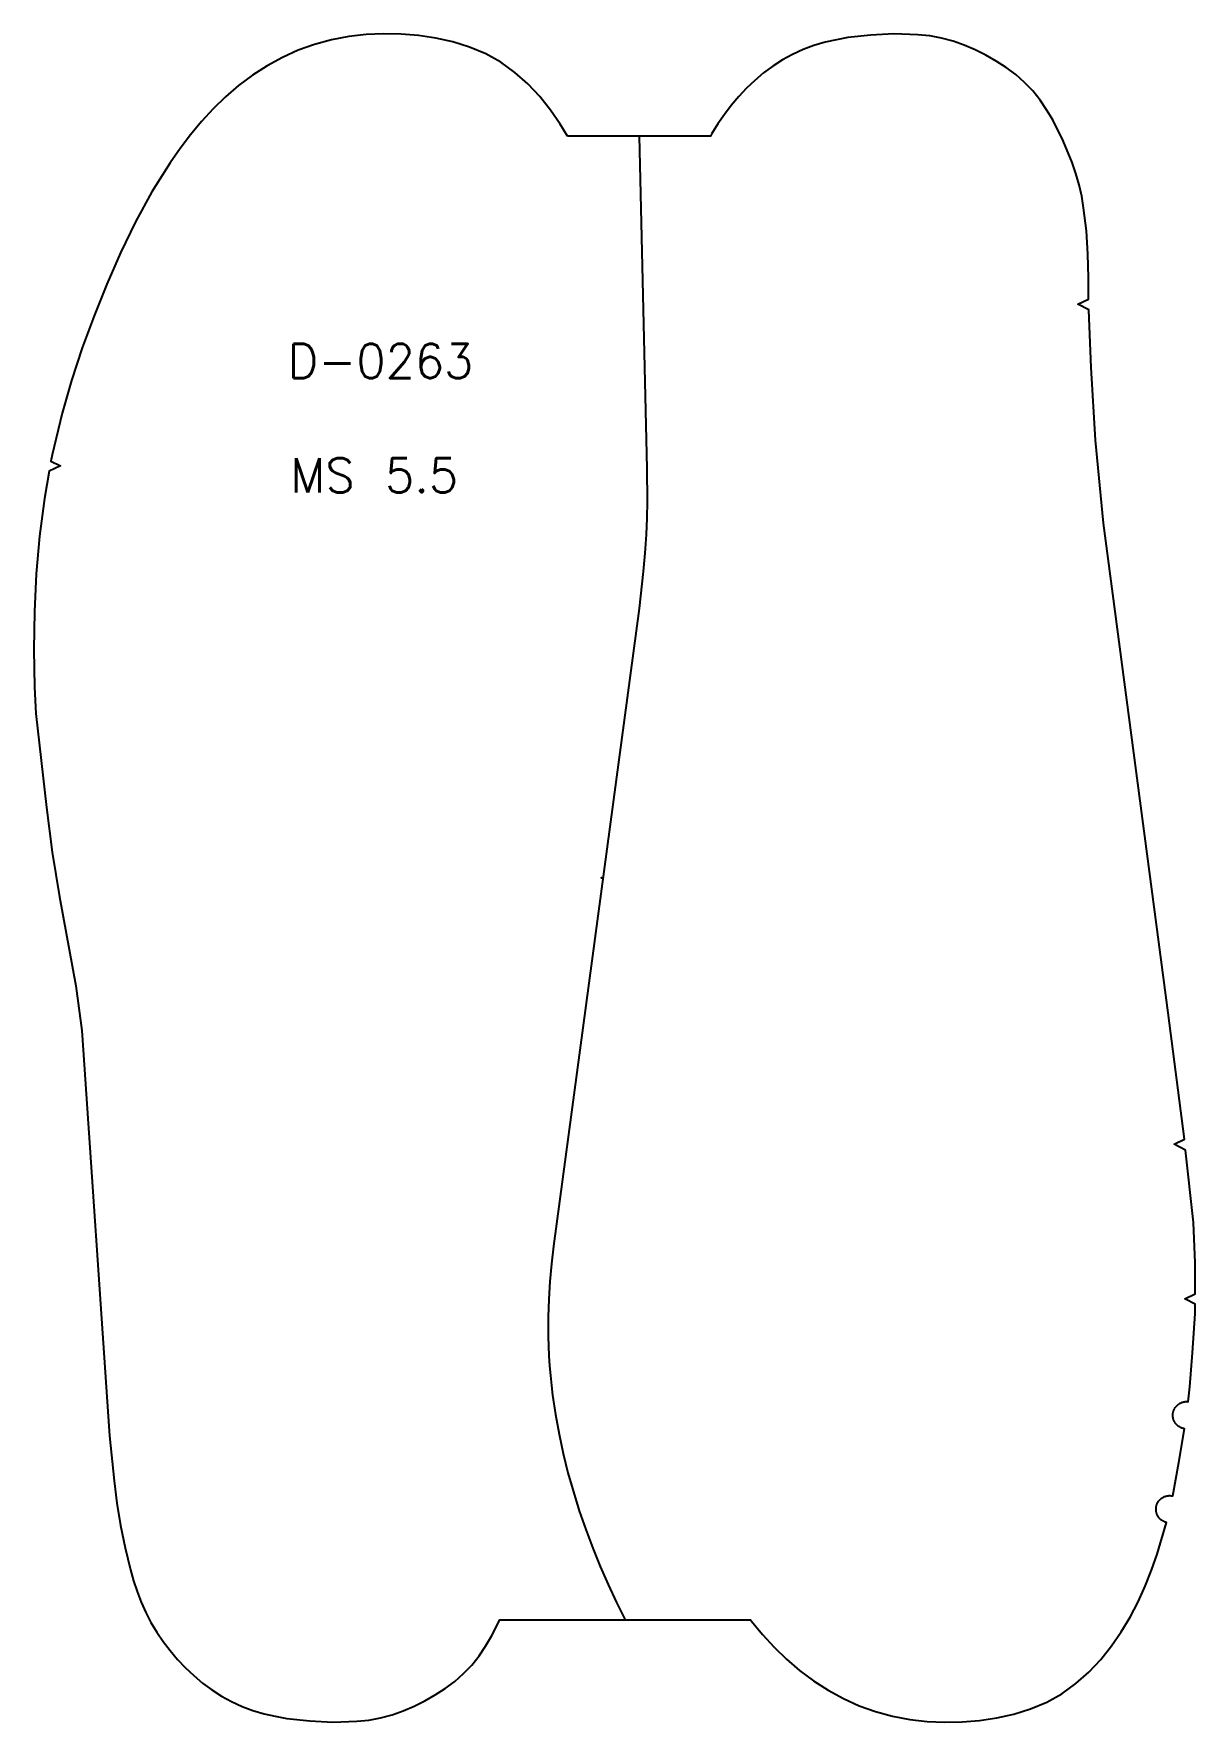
# Model space of a CAD drawing. Extents: x -3600 to 4663, y 5 to 334.
# Drawn here: x -2141.1 to -1970.9, y 4.9 to 252.4 of the extents above; entities that cross this region are included whole.
import ezdxf

# ---------------------------------------------------------------- set-up
doc = ezdxf.new("R2010")
doc.units = 0
doc.layers.add('DEFAULT', color=7, linetype='CONTINUOUS')
doc.styles.add('MTXPL_ARIAL', font='txt.shx', dxfattribs={"height": 0.2})

# ---------------------------------------------------------------- blocks, each defined once
blk = doc.blocks.new('*X16')
at = {"layer": 'DEFAULT', "color": 7, "style": 'MTXPL_ARIAL'}
for s, p in [('D-0263', (-2103.9, 201.93)), ('MS 5.5', (-2103.52, 185.18))]:
    blk.add_text(s, height=5, dxfattribs=at).set_placement(p)

msp = doc.modelspace()

# ---------------------------------------------------------------- linework, layer by layer
at = {"layer": 'DEFAULT', "color": 7}
msp.add_lwpolyline([(-2062.91, 237.4), (-2063.95, 239.14), (-2065.38, 241.22), (-2066.96, 243.19), (-2068.69, 245.04), (-2070.59, 246.72), (-2072.65, 248.21), (-2074.88, 249.46), (-2077.23, 250.45), (-2079.68, 251.21), (-2082.18, 251.77), (-2084.72, 252.14), (-2087.28, 252.35), (-2089.84, 252.4), (-2092.41, 252.28), (-2094.96, 251.99), (-2097.48, 251.51), (-2099.95, 250.84), (-2102.36, 249.97), (-2104.68, 248.92), (-2106.91, 247.7), (-2109.05, 246.32), (-2111.09, 244.79), (-2113.01, 243.14), (-2114.83, 241.38), (-2116.54, 239.52), (-2118.15, 237.58), (-2119.67, 235.57), (-2121.12, 233.5), (-2123.79, 229.24), (-2126.2, 224.83), (-2128.4, 220.31), (-2130.42, 215.71), (-2132.28, 211.06), (-2134, 206.35), (-2135.56, 201.59), (-2136.94, 196.77), (-2138.42, 190.66), (-2138.59, 189.73), (-2137.19, 189.05), (-2138.85, 188.28), (-2139.54, 184.26), (-2140.26, 178.77), (-2140.75, 173.24), (-2141.03, 167.71), (-2141.11, 162.16), (-2141, 156.62), (-2140.8, 152.78), (-2139.27, 139), (-2138.41, 132.43), (-2137.34, 125.9), (-2134.95, 112.87), (-2134.07, 106.31), (-2130, 46.9), (-2129.35, 40.3), (-2128.92, 37.02), (-2128.39, 33.75), (-2127.73, 30.49), (-2126.94, 27.27), (-2126.48, 25.67), (-2125.97, 24.09), (-2125.38, 22.54), (-2124.71, 21.02), (-2123.94, 19.55), (-2123.07, 18.13), (-2122.13, 16.75), (-2121.11, 15.42), (-2120.03, 14.13), (-2118.88, 12.91), (-2117.67, 11.75), (-2116.38, 10.66), (-2115.03, 9.67), (-2113.6, 8.76), (-2112.12, 7.95), (-2110.58, 7.25), (-2108.99, 6.66), (-2107.36, 6.17), (-2105.71, 5.79), (-2104.04, 5.49), (-2100.66, 5.12), (-2097.27, 4.92), (-2093.77, 5.07), (-2092.02, 5.25), (-2090.29, 5.55), (-2088.61, 6.01), (-2086.96, 6.6), (-2085.36, 7.3), (-2083.79, 8.07), (-2082.27, 8.92), (-2080.8, 9.86), (-2079.41, 10.9), (-2078.12, 12.05), (-2076.93, 13.31), (-2075.86, 14.66), (-2074.89, 16.08), (-2074.01, 17.56), (-2072.8, 19.92), (-2036.07, 19.92), (-2035.93, 19.74), (-2034.32, 17.8), (-2032.61, 15.94), (-2030.79, 14.17), (-2028.87, 12.52), (-2026.83, 11), (-2024.69, 9.62), (-2022.46, 8.4), (-2020.13, 7.34), (-2017.73, 6.48), (-2015.25, 5.81), (-2012.74, 5.33), (-2010.19, 5.04), (-2007.62, 4.92), (-2005.06, 4.97), (-2002.5, 5.18), (-1999.96, 5.55), (-1997.46, 6.11), (-1995.01, 6.87), (-1992.65, 7.86), (-1990.43, 9.11), (-1988.37, 10.59), (-1986.47, 12.28), (-1984.74, 14.12), (-1983.16, 16.1), (-1981.73, 18.18), (-1980.44, 20.34), (-1979.27, 22.57), (-1978.23, 24.86), (-1977.3, 27.19), (-1976.47, 29.55), (-1975.1, 34.2), (-1975.17, 34.21), (-1975.24, 34.23), (-1975.3, 34.26), (-1975.37, 34.28), (-1975.43, 34.31), (-1975.5, 34.34), (-1975.56, 34.37), (-1975.62, 34.4), (-1975.68, 34.43), (-1975.74, 34.47), (-1975.8, 34.51), (-1975.85, 34.55), (-1975.91, 34.6), (-1975.96, 34.64), (-1976.01, 34.69), (-1976.06, 34.74), (-1976.11, 34.79), (-1976.16, 34.84), (-1976.2, 34.89), (-1976.24, 34.95), (-1976.28, 35), (-1976.32, 35.06), (-1976.36, 35.12), (-1976.39, 35.18), (-1976.43, 35.24), (-1976.46, 35.31), (-1976.48, 35.37), (-1976.51, 35.44), (-1976.53, 35.5), (-1976.55, 35.57), (-1976.57, 35.63), (-1976.59, 35.7), (-1976.6, 35.77), (-1976.62, 35.84), (-1976.62, 35.91), (-1976.63, 35.98), (-1976.64, 36.05), (-1976.64, 36.12), (-1976.64, 36.19), (-1976.64, 36.26), (-1976.63, 36.33), (-1976.62, 36.39), (-1976.61, 36.46), (-1976.6, 36.53), (-1976.59, 36.6), (-1976.57, 36.67), (-1976.55, 36.73), (-1976.53, 36.8), (-1976.5, 36.87), (-1976.48, 36.93), (-1976.45, 36.99), (-1976.42, 37.06), (-1976.38, 37.12), (-1976.35, 37.18), (-1976.31, 37.24), (-1976.27, 37.3), (-1976.23, 37.35), (-1976.19, 37.41), (-1976.14, 37.46), (-1976.1, 37.51), (-1976.05, 37.56), (-1976, 37.61), (-1975.95, 37.66), (-1975.89, 37.7), (-1975.84, 37.74), (-1975.78, 37.78), (-1975.72, 37.82), (-1975.66, 37.86), (-1975.6, 37.89), (-1975.54, 37.93), (-1975.48, 37.96), (-1975.42, 37.99), (-1975.35, 38.01), (-1975.28, 38.03), (-1975.22, 38.06), (-1975.15, 38.08), (-1975.08, 38.09), (-1975.02, 38.11), (-1974.95, 38.12), (-1974.88, 38.13), (-1974.81, 38.13), (-1974.74, 38.14), (-1974.67, 38.14), (-1974.6, 38.14), (-1974.53, 38.14), (-1974.46, 38.13), (-1974.39, 38.13), (-1974.32, 38.12), (-1974.25, 38.1), (-1974.19, 38.09), (-1973.27, 43), (-1972.44, 47.93), (-1972.51, 47.94), (-1972.58, 47.96), (-1972.64, 47.97), (-1972.71, 47.99), (-1972.78, 48.01), (-1972.84, 48.03), (-1972.91, 48.06), (-1972.97, 48.08), (-1973.03, 48.11), (-1973.09, 48.14), (-1973.15, 48.17), (-1973.21, 48.21), (-1973.27, 48.25), (-1973.33, 48.29), (-1973.38, 48.33), (-1973.44, 48.37), (-1973.49, 48.41), (-1973.54, 48.46), (-1973.59, 48.51), (-1973.64, 48.56), (-1973.68, 48.61), (-1973.73, 48.66), (-1973.77, 48.72), (-1973.81, 48.77), (-1973.85, 48.83), (-1973.89, 48.89), (-1973.92, 48.95), (-1973.95, 49.01), (-1973.98, 49.07), (-1974.01, 49.13), (-1974.04, 49.2), (-1974.06, 49.26), (-1974.08, 49.33), (-1974.1, 49.4), (-1974.12, 49.46), (-1974.13, 49.53), (-1974.14, 49.6), (-1974.15, 49.67), (-1974.16, 49.73), (-1974.17, 49.8), (-1974.17, 49.87), (-1974.17, 49.94), (-1974.17, 50.01), (-1974.16, 50.08), (-1974.16, 50.15), (-1974.15, 50.21), (-1974.14, 50.28), (-1974.12, 50.35), (-1974.11, 50.42), (-1974.09, 50.48), (-1974.07, 50.55), (-1974.04, 50.61), (-1974.02, 50.67), (-1973.99, 50.74), (-1973.96, 50.8), (-1973.93, 50.86), (-1973.9, 50.92), (-1973.86, 50.98), (-1973.83, 51.03), (-1973.79, 51.09), (-1973.75, 51.15), (-1973.7, 51.2), (-1973.66, 51.25), (-1973.61, 51.3), (-1973.56, 51.35), (-1973.51, 51.4), (-1973.46, 51.44), (-1973.41, 51.48), (-1973.36, 51.52), (-1973.3, 51.56), (-1973.24, 51.6), (-1973.18, 51.64), (-1973.13, 51.67), (-1973.06, 51.7), (-1973, 51.73), (-1972.94, 51.76), (-1972.88, 51.79), (-1972.81, 51.81), (-1972.75, 51.83), (-1972.68, 51.85), (-1972.62, 51.86), (-1972.55, 51.88), (-1972.48, 51.89), (-1972.41, 51.9), (-1972.35, 51.91), (-1972.28, 51.91), (-1972.21, 51.91), (-1972.14, 51.91), (-1972.07, 51.91), (-1972, 51.91), (-1971.94, 51.9), (-1971.68, 54.09), (-1971.27, 59.07), (-1970.92, 64.82), (-1970.9, 66.2), (-1972.4, 66.96), (-1970.89, 67.7), (-1970.91, 72.24), (-1971.15, 78.17), (-1972.3, 88.78), (-1973.99, 89.66), (-1972.48, 90.4), (-1974.86, 108.92), (-1984.35, 180.69), (-1985.5, 192.82), (-1986.15, 203.46), (-1986.48, 211.92), (-1988.09, 212.75), (-1986.53, 213.52), (-1986.55, 216.68), (-1986.64, 220.1), (-1986.85, 223.51), (-1987.25, 226.9), (-1987.53, 228.59), (-1987.9, 230.26), (-1988.37, 231.91), (-1988.92, 233.53), (-1990.23, 236.7), (-1991.78, 239.76), (-1992.67, 241.24), (-1993.64, 242.66), (-1994.71, 244.01), (-1995.89, 245.27), (-1997.19, 246.42), (-1998.58, 247.46), (-2000.05, 248.4), (-2001.57, 249.25), (-2003.13, 250.02), (-2004.74, 250.71), (-2006.39, 251.31), (-2008.07, 251.76), (-2009.8, 252.07), (-2011.55, 252.25), (-2015.05, 252.4), (-2018.44, 252.2), (-2021.82, 251.83), (-2023.49, 251.53), (-2025.14, 251.15), (-2026.77, 250.66), (-2028.36, 250.07), (-2029.9, 249.37), (-2031.38, 248.56), (-2032.81, 247.65), (-2034.16, 246.65), (-2035.45, 245.57), (-2036.66, 244.41), (-2037.8, 243.18), (-2038.89, 241.9), (-2039.9, 240.57), (-2040.85, 239.19), (-2041.72, 237.77), (-2041.91, 237.4)], close=True, dxfattribs=at)
at = {"layer": 'DEFAULT'}
msp.add_lwpolyline([(-2052.41, 237.4), (-2051.24, 188.68), (-2051.23, 183.84), (-2051.28, 181.42), (-2051.37, 179), (-2051.55, 176.29), (-2051.78, 173.59), (-2052.39, 168.18), (-2064.92, 74.69), (-2065.22, 72.11), (-2065.46, 69.53), (-2065.64, 66.94), (-2065.73, 64.35), (-2065.74, 62.92), (-2065.73, 61.48), (-2065.69, 60.05), (-2065.62, 58.61), (-2065.52, 57.17), (-2065.4, 55.74), (-2065.25, 54.3), (-2065.07, 52.87), (-2064.65, 50.01), (-2064.13, 47.16), (-2063.52, 44.32), (-2062.82, 41.5), (-2062.03, 38.7), (-2061.17, 35.92), (-2060.22, 33.17), (-2059.2, 30.44), (-2058.11, 27.76), (-2056.95, 25.1), (-2055.72, 22.49), (-2054.44, 19.92)], dxfattribs=at)
msp.add_point((-2057.9, 128.66), dxfattribs=at)

# ---------------------------------------------------------------- block references
at = {"layer": 'DEFAULT', "color": 7}
msp.add_blockref('*X16', (0, 0), dxfattribs=at)

doc.saveas('drawing.dxf')
